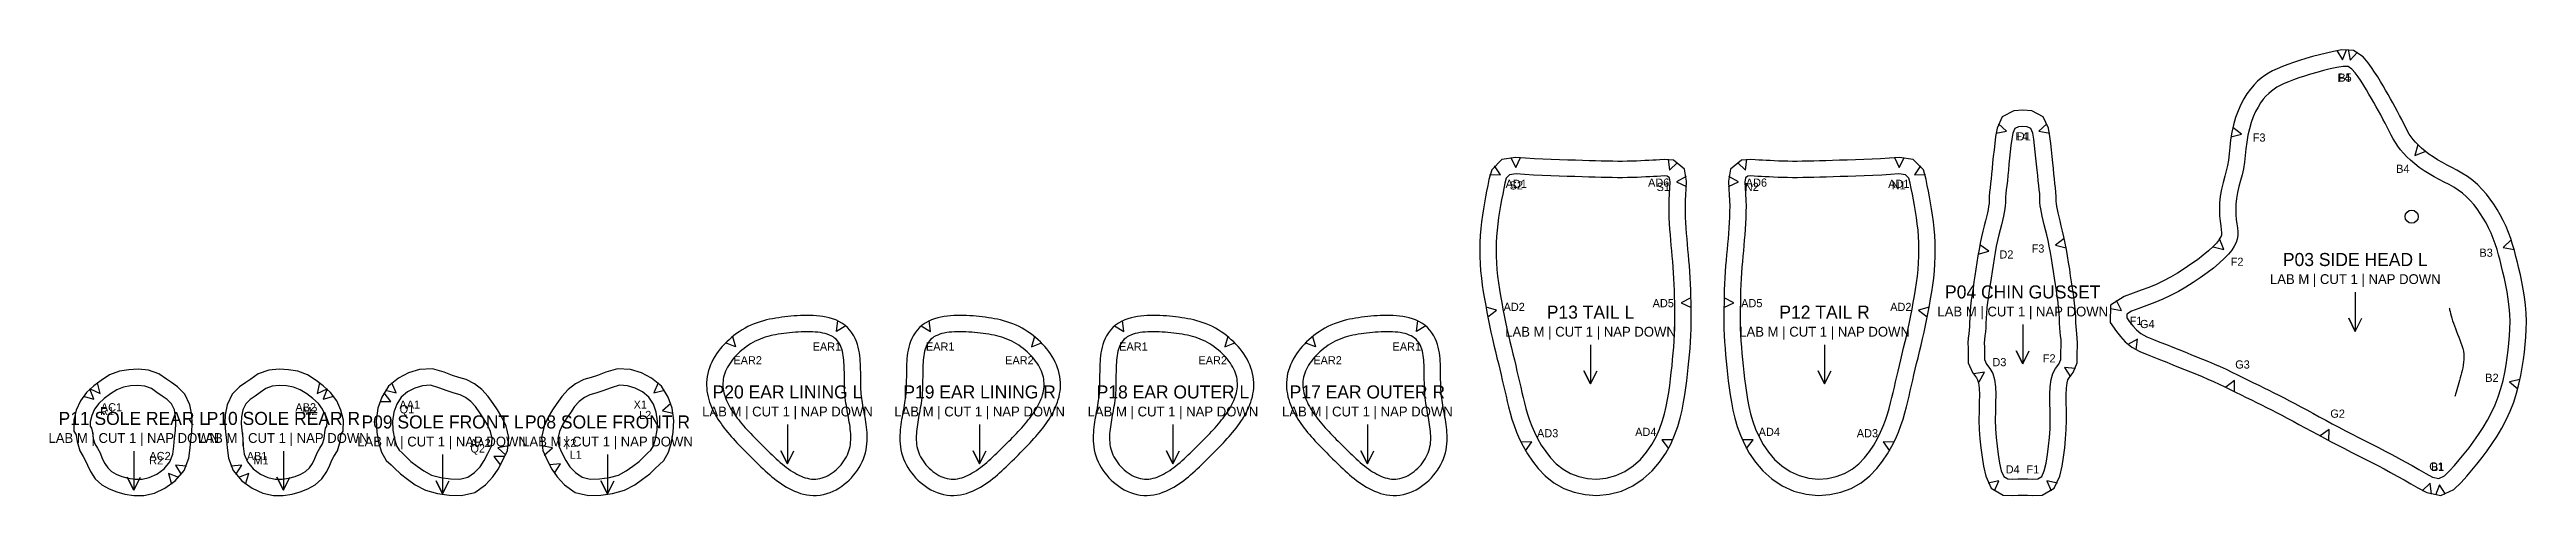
# Model space of a CAD drawing. Header units: millimetres. Extents: x 10 to 1500, y 0 to 660.
# Drawn here: x 742 to 1500, y 404 to 540 of the extents above; entities that cross this region are included whole.
import ezdxf
from ezdxf.enums import TextEntityAlignment as Align

# ---------------------------------------------------------------- set-up
doc = ezdxf.new("R2010")
doc.units = ezdxf.units.MM
for name, color, linetype in [('CUT', 1, 'Continuous'), ('LABEL', 7, 'Continuous'), ('MARK', 5, 'Continuous'), ('NOTCH', 3, 'Continuous'), ('STITCH_REF', 8, 'Continuous')]:
    doc.layers.add(name, color=color, linetype=linetype)

msp = doc.modelspace()

# ---------------------------------------------------------------- texts
at = {"layer": 'LABEL'}
for s, height, p in [('F4', 2.5, (1444.14, 531.35)), ('B5', 2.5, (1444.46, 531.42)), ('F4', 2.5, (1345.52, 513.43)), ('D1', 2.5, (1346.15, 513.43)), ('F3', 2.5, (1418.18, 513.06)), ('AD6', 2.5, (1234.4, 499.27)), ('AD6', 2.5, (1264.31, 499.27)), ('B4', 2.5, (1462.17, 503.5)), ('AD1', 2.5, (1190.8, 498.9)), ('S2', 2.5, (1190.83, 498.42)), ('S1', 2.5, (1235.82, 497.95)), ('N2', 2.5, (1262.88, 497.95)), ('AD1', 2.5, (1307.9, 498.9)), ('N1', 2.5, (1307.87, 498.42)), ('D2', 2.5, (1340.83, 477.29)), ('F3', 2.5, (1350.5, 479.09)), ('P03 SIDE HEAD L', 4, (1447.6, 475.73)), ('B3', 2.5, (1487.64, 477.82)), ('F2', 2.5, (1411.43, 475.05)), ('LAB M | CUT 1 | NAP DOWN', 3, (1447.6, 469.73)), ('AD2', 2.5, (1190.18, 461.23)), ('AD5', 2.5, (1235.8, 462.37)), ('AD5', 2.5, (1262.9, 462.37)), ('AD2', 2.5, (1308.52, 461.23)), ('P04 CHIN GUSSET', 4, (1345.83, 465.81)), ('LAB M | CUT 1 | NAP DOWN', 3, (1213.54, 453.63)), ('P13 TAIL L', 4, (1213.54, 459.63)), ('LAB M | CUT 1 | NAP DOWN', 3, (1285.17, 453.63)), ('P12 TAIL R', 4, (1285.17, 459.63)), ('LAB M | CUT 1 | NAP DOWN', 3, (1345.83, 459.81)), ('F1', 2.5, (1380.51, 456.96)), ('G4', 2.5, (1383.94, 455.99)), ('EAR1', 2.5, (979.81, 449.09)), ('EAR1', 2.5, (1014.49, 449.09)), ('EAR1', 2.5, (1073.65, 449.09)), ('EAR1', 2.5, (1157.31, 449.09)), ('EAR2', 2.5, (955.56, 444.89)), ('EAR2', 2.5, (1038.74, 444.89)), ('EAR2', 2.5, (1097.9, 444.89)), ('EAR2', 2.5, (1133.06, 444.89)), ('D3', 2.5, (1338.68, 444.32)), ('F2', 2.5, (1353.92, 445.48)), ('G3', 2.5, (1413.09, 443.6)), ('B2', 2.5, (1489.43, 439.53)), ('AA1', 2.5, (852.14, 431.32)), ('X1', 2.5, (922.7, 431.32)), ('P20 EAR LINING L', 4, (967.74, 435.2)), ('P19 EAR LINING R', 4, (1026.55, 435.2)), ('P18 EAR OUTER L', 4, (1085.72, 435.2)), ('P17 EAR OUTER R', 4, (1145.24, 435.2)), ('P11 SOLE REAR L', 4, (767.68, 427.1)), ('AC1', 2.5, (760.85, 430.5)), ('R1', 2.5, (759.54, 429.34)), ('P10 SOLE REAR R', 4, (813.46, 427.1)), ('AB2', 2.5, (820.29, 430.5)), ('M2', 2.5, (821.6, 429.34)), ('P09 SOLE FRONT L', 4, (862.18, 426.01)), ('Q1', 2.5, (851.28, 429.89)), ('P08 SOLE FRONT R', 4, (912.66, 426.01)), ('L2', 2.5, (924.2, 428.15)), ('LAB M | CUT 1 | NAP DOWN', 3, (967.74, 429.2)), ('LAB M | CUT 1 | NAP DOWN', 3, (1026.55, 429.2)), ('LAB M | CUT 1 | NAP DOWN', 3, (1085.72, 429.2)), ('LAB M | CUT 1 | NAP DOWN', 3, (1145.24, 429.2)), ('G2', 2.5, (1442.2, 428.55)), ('LAB M | CUT 1 | NAP DOWN', 3, (767.68, 421.1)), ('LAB M | CUT 1 | NAP DOWN', 3, (813.46, 421.1)), ('LAB M | CUT 1 | NAP DOWN', 3, (862.18, 420.01)), ('AA2', 2.5, (873.75, 419.56)), ('Q2', 2.5, (872.95, 417.89)), ('LAB M | CUT 1 | NAP DOWN', 3, (912.66, 420.01)), ('X2', 2.5, (901.09, 419.56)), ('L1', 2.5, (902.93, 416)), ('AD3', 2.5, (1200.42, 422.56)), ('AD4', 2.5, (1230.46, 422.97)), ('AD4', 2.5, (1268.25, 422.97)), ('AD3', 2.5, (1298.28, 422.56)), ('AC2', 2.5, (775.71, 415.59)), ('R2', 2.5, (774.54, 414.24)), ('AB1', 2.5, (805.43, 415.59)), ('M1', 2.5, (806.6, 414.24)), ('D4', 2.5, (1342.74, 411.5)), ('F1', 2.5, (1348.93, 411.5)), ('G1', 2.5, (1472.47, 412.41)), ('B1', 2.5, (1472.82, 412.22))]:
    msp.add_text(s, height=height, dxfattribs=at).set_placement(p, align=Align.MIDDLE_CENTER)

# ---------------------------------------------------------------- linework, layer by layer
at = {"layer": 'CUT'}
for points in [[(1449.98, 537.8), (1447.02, 539.72), (1443.5, 539.86), (1440.95, 539.4), (1438.79, 538.91), (1436.66, 538.39), (1434.55, 537.82), (1432.5, 537.23), (1430.55, 536.63), (1428.72, 536.03), (1426.99, 535.43), (1425.32, 534.8), (1423.74, 534.14), (1422.31, 533.45), (1421.05, 532.76), (1419.91, 532.02), (1418.81, 531.2), (1417.73, 530.27), (1416.62, 529.19), (1415.5, 527.9), (1414.46, 526.45), (1413.5, 524.89), (1412.59, 523.19), (1411.74, 521.28), (1410.98, 519.17), (1410.35, 516.97), (1409.84, 514.71), (1409.45, 512.41), (1409.18, 510.15), (1408.97, 508.04), (1408.77, 506.15), (1408.5, 504.46), (1408.14, 502.87), (1407.68, 501.2), (1407.16, 499.33), (1406.66, 497.27), (1406.29, 495.11), (1406.08, 492.99), (1406.02, 490.98), (1406.08, 489.1), (1406.23, 487.43), (1406.41, 485.99), (1406.57, 484.83), (1406.65, 483.98), (1406.65, 483.44), (1406.61, 483.17), (1406.51, 482.89), (1406.17, 482.24), (1405.72, 481.5), (1405.12, 480.75), (1404.07, 479.7), (1402.65, 478.39), (1401.06, 477.02), (1399.29, 475.67), (1397.31, 474.28), (1395.26, 472.87), (1393.19, 471.55), (1391.05, 470.32), (1388.87, 469.17), (1386.66, 468.13), (1384.41, 467.19), (1382.09, 466.31), (1379.66, 465.45), (1376.86, 464.42), (1372.72, 461.77), (1372.61, 456.41), (1374.48, 453.67), (1375.75, 452.14), (1377.2, 450.55), (1379.23, 448.89), (1381.65, 447.6), (1383.91, 446.64), (1385.98, 445.82), (1387.96, 445.03), (1389.89, 444.27), (1391.74, 443.53), (1393.55, 442.8), (1395.37, 442.06), (1397.19, 441.33), (1398.98, 440.61), (1400.75, 439.88), (1402.52, 439.13), (1404.26, 438.37), (1405.98, 437.59), (1407.66, 436.8), (1409.33, 435.98), (1410.99, 435.15), (1412.64, 434.33), (1414.25, 433.53), (1415.83, 432.75), (1417.38, 431.98), (1418.92, 431.23), (1420.45, 430.48), (1421.97, 429.72), (1423.52, 428.94), (1425.12, 428.1), (1426.79, 427.21), (1428.55, 426.27), (1430.37, 425.28), (1432.25, 424.26), (1434.19, 423.21), (1436.18, 422.13), (1438.2, 421.05), (1440.24, 419.97), (1442.27, 418.9), (1444.3, 417.84), (1446.36, 416.77), (1448.43, 415.73), (1450.46, 414.72), (1452.46, 413.71), (1454.46, 412.68), (1456.44, 411.64), (1458.43, 410.56), (1460.46, 409.42), (1462.53, 408.28), (1464.59, 407.11), (1466.75, 405.85), (1469.55, 404.38), (1473.77, 403.51), (1477.73, 405.31), (1480.03, 407.52), (1481.7, 409.39), (1483.28, 411.22), (1484.84, 413.11), (1486.4, 415.1), (1487.95, 417.18), (1489.49, 419.37), (1491, 421.69), (1492.43, 424.13), (1493.77, 426.67), (1495, 429.3), (1496.09, 432.04), (1496.99, 434.83), (1497.71, 437.57), (1498.27, 440.2), (1498.71, 442.71), (1499.07, 445.1), (1499.36, 447.42), (1499.59, 449.7), (1499.78, 451.96), (1499.93, 454.28), (1500, 456.74), (1499.92, 459.28), (1499.72, 461.8), (1499.4, 464.28), (1499.02, 466.66), (1498.59, 468.91), (1498.14, 471.03), (1497.67, 472.99), (1497.23, 474.84), (1496.77, 476.64), (1496.3, 478.45), (1495.77, 480.28), (1495.18, 482.13), (1494.51, 483.99), (1493.75, 485.83), (1492.91, 487.63), (1491.99, 489.37), (1491.02, 491.03), (1489.99, 492.63), (1488.9, 494.19), (1487.72, 495.72), (1486.44, 497.2), (1485.08, 498.58), (1483.59, 499.91), (1481.94, 501.13), (1480.26, 502.18), (1478.68, 503.05), (1477.17, 503.85), (1475.7, 504.62), (1474.26, 505.41), (1472.82, 506.25), (1471.4, 507.13), (1470.1, 508), (1468.95, 508.86), (1467.89, 509.79), (1466.91, 510.73), (1466.04, 511.63), (1465.31, 512.46), (1464.69, 513.28), (1464.12, 514.14), (1463.59, 515.06), (1463.05, 516.1), (1462.45, 517.29), (1461.81, 518.54), (1461.17, 519.78), (1460.51, 521.05), (1459.82, 522.34), (1459.12, 523.64), (1458.39, 524.94), (1457.64, 526.26), (1456.87, 527.57), (1456.1, 528.88), (1455.31, 530.21), (1454.47, 531.61), (1453.54, 533.05), (1452.56, 534.49), (1451.51, 535.93), (1449.98, 537.8)], [(1345.83, 521.48), (1343.05, 521.27), (1339.56, 519.39), (1337.99, 515.94), (1337.52, 513.36), (1337.26, 511.25), (1337.03, 509.26), (1336.81, 507.3), (1336.62, 505.37), (1336.45, 503.54), (1336.3, 501.88), (1336.14, 500.38), (1335.99, 499), (1335.82, 497.69), (1335.67, 496.36), (1335.59, 495.05), (1335.6, 494.11), (1335.58, 493.51), (1335.5, 492.83), (1335.38, 492), (1335.22, 491.06), (1335.01, 490.02), (1334.74, 488.84), (1334.43, 487.53), (1334.06, 486.08), (1333.65, 484.44), (1333.22, 482.64), (1332.83, 480.74), (1332.46, 478.79), (1332.12, 476.82), (1331.8, 474.81), (1331.48, 472.77), (1331.18, 470.77), (1330.89, 468.86), (1330.61, 467), (1330.34, 465.16), (1330.09, 463.31), (1329.87, 461.46), (1329.71, 459.61), (1329.62, 457.86), (1329.58, 456.37), (1329.54, 455.18), (1329.44, 454.12), (1329.29, 452.97), (1329.14, 451.64), (1329.05, 450.17), (1329.09, 448.72), (1329.17, 447.67), (1329.14, 446.56), (1329.15, 444.06), (1330.41, 441.1), (1331.65, 439.53), (1332.02, 438.9), (1332.25, 438.03), (1332.45, 436.38), (1332.56, 434.33), (1332.52, 432.02), (1332.44, 429.39), (1332.42, 426.57), (1332.51, 423.69), (1332.71, 420.83), (1333, 418.04), (1333.36, 415.28), (1333.81, 412.5), (1334.48, 409.43), (1336.18, 405.71), (1339.86, 403.63), (1342.73, 403.51), (1344.4, 403.57), (1345.83, 403.58), (1347.26, 403.57), (1348.94, 403.51), (1351.8, 403.63), (1355.49, 405.71), (1357.19, 409.43), (1357.86, 412.5), (1358.31, 415.28), (1358.67, 418.04), (1358.96, 420.83), (1359.16, 423.69), (1359.25, 426.57), (1359.23, 429.39), (1359.14, 432.02), (1359.11, 434.33), (1359.22, 436.38), (1359.42, 438.03), (1359.65, 438.9), (1360.02, 439.53), (1361.26, 441.1), (1362.52, 444.06), (1362.53, 446.56), (1362.5, 447.67), (1362.58, 448.72), (1362.61, 450.17), (1362.53, 451.64), (1362.38, 452.97), (1362.23, 454.12), (1362.13, 455.18), (1362.08, 456.37), (1362.05, 457.86), (1361.96, 459.61), (1361.8, 461.46), (1361.58, 463.31), (1361.32, 465.16), (1361.06, 467), (1360.77, 468.86), (1360.48, 470.77), (1360.19, 472.77), (1359.87, 474.81), (1359.55, 476.82), (1359.2, 478.79), (1358.84, 480.74), (1358.44, 482.64), (1358.02, 484.44), (1357.61, 486.08), (1357.24, 487.53), (1356.93, 488.84), (1356.66, 490.02), (1356.45, 491.06), (1356.28, 492), (1356.16, 492.83), (1356.09, 493.51), (1356.07, 494.11), (1356.08, 495.05), (1356, 496.36), (1355.84, 497.69), (1355.68, 499), (1355.52, 500.38), (1355.37, 501.88), (1355.22, 503.54), (1355.05, 505.37), (1354.85, 507.3), (1354.64, 509.26), (1354.41, 511.25), (1354.15, 513.36), (1353.68, 515.94), (1352.11, 519.39), (1348.62, 521.27), (1345.83, 521.48)], [(1230.2, 505.99), (1228.93, 505.93), (1227.6, 505.87), (1226.22, 505.83), (1224.79, 505.8), (1223.33, 505.78), (1221.88, 505.78), (1220.35, 505.82), (1218.63, 505.88), (1216.83, 505.88), (1215.04, 505.89), (1213.16, 505.94), (1211.11, 506), (1208.91, 506.09), (1206.57, 506.17), (1204.09, 506.26), (1201.54, 506.33), (1198.96, 506.42), (1196.36, 506.56), (1193.68, 506.75), (1190.59, 506.94), (1186.4, 506.39), (1183.29, 503.21), (1182.45, 500.27), (1182.08, 498.4), (1181.74, 496.7), (1181.41, 494.93), (1181.07, 493.12), (1180.75, 491.24), (1180.45, 489.3), (1180.18, 487.29), (1179.96, 485.22), (1179.79, 483.11), (1179.69, 480.98), (1179.65, 478.83), (1179.67, 476.65), (1179.76, 474.45), (1179.91, 472.26), (1180.13, 470.07), (1180.41, 467.92), (1180.73, 465.8), (1181.08, 463.71), (1181.45, 461.66), (1181.83, 459.63), (1182.23, 457.6), (1182.64, 455.56), (1183.07, 453.52), (1183.53, 451.49), (1183.99, 449.5), (1184.46, 447.56), (1184.91, 445.68), (1185.35, 443.87), (1185.77, 442.12), (1186.16, 440.42), (1186.54, 438.76), (1186.92, 437.13), (1187.3, 435.52), (1187.68, 433.91), (1188.06, 432.29), (1188.48, 430.6), (1188.94, 428.8), (1189.5, 426.89), (1190.16, 424.92), (1190.93, 422.89), (1191.83, 420.77), (1192.92, 418.55), (1194.24, 416.27), (1195.76, 414.01), (1197.53, 411.76), (1199.68, 409.51), (1202.32, 407.4), (1205.35, 405.69), (1208.56, 404.5), (1211.9, 403.76), (1215.47, 403.51), (1219.21, 403.86), (1222.97, 404.87), (1226.51, 406.49), (1229.68, 408.6), (1232.41, 411.05), (1234.69, 413.7), (1236.57, 416.44), (1238.08, 419.21), (1239.29, 421.94), (1240.24, 424.62), (1240.99, 427.2), (1241.57, 429.67), (1242.03, 432.04), (1242.41, 434.3), (1242.73, 436.47), (1243, 438.58), (1243.24, 440.64), (1243.45, 442.65), (1243.65, 444.63), (1243.83, 446.59), (1243.99, 448.54), (1244.13, 450.51), (1244.24, 452.52), (1244.32, 454.54), (1244.35, 456.58), (1244.35, 458.59), (1244.33, 460.57), (1244.3, 462.53), (1244.26, 464.46), (1244.22, 466.37), (1244.16, 468.28), (1244.08, 470.17), (1243.96, 472.03), (1243.82, 473.83), (1243.67, 475.54), (1243.51, 477.2), (1243.36, 478.83), (1243.22, 480.44), (1243.08, 482.06), (1242.95, 483.68), (1242.84, 485.34), (1242.73, 487.02), (1242.64, 488.7), (1242.59, 490.39), (1242.57, 492.07), (1242.61, 493.76), (1242.69, 495.51), (1242.81, 497.38), (1242.91, 499.68), (1242.34, 503.4), (1238.92, 506.13), (1236.09, 506.31), (1234.74, 506.24), (1233.66, 506.17), (1232.57, 506.11), (1231.42, 506.05), (1230.2, 505.99)], [(1269.78, 505.93), (1268.5, 505.99), (1267.28, 506.05), (1266.13, 506.11), (1265.04, 506.17), (1263.96, 506.24), (1262.61, 506.31), (1259.79, 506.13), (1256.36, 503.4), (1255.79, 499.68), (1255.89, 497.38), (1256.01, 495.51), (1256.09, 493.76), (1256.13, 492.07), (1256.12, 490.39), (1256.06, 488.7), (1255.97, 487.02), (1255.87, 485.34), (1255.75, 483.68), (1255.62, 482.06), (1255.49, 480.44), (1255.34, 478.83), (1255.19, 477.2), (1255.04, 475.54), (1254.88, 473.83), (1254.74, 472.03), (1254.63, 470.17), (1254.54, 468.28), (1254.49, 466.37), (1254.44, 464.46), (1254.4, 462.53), (1254.37, 460.57), (1254.35, 458.59), (1254.35, 456.58), (1254.38, 454.54), (1254.46, 452.52), (1254.57, 450.51), (1254.71, 448.54), (1254.88, 446.59), (1255.05, 444.63), (1255.25, 442.65), (1255.46, 440.64), (1255.7, 438.58), (1255.98, 436.47), (1256.29, 434.3), (1256.67, 432.04), (1257.13, 429.67), (1257.71, 427.2), (1258.46, 424.62), (1259.41, 421.94), (1260.62, 419.21), (1262.14, 416.44), (1264.01, 413.7), (1266.29, 411.05), (1269.02, 408.6), (1272.2, 406.49), (1275.73, 404.87), (1279.49, 403.86), (1283.24, 403.51), (1286.8, 403.76), (1290.15, 404.5), (1293.35, 405.69), (1296.38, 407.4), (1299.03, 409.51), (1301.17, 411.76), (1302.94, 414.01), (1304.47, 416.27), (1305.78, 418.55), (1306.87, 420.77), (1307.78, 422.89), (1308.54, 424.92), (1309.2, 426.89), (1309.76, 428.8), (1310.22, 430.6), (1310.64, 432.29), (1311.02, 433.91), (1311.4, 435.52), (1311.78, 437.13), (1312.16, 438.76), (1312.54, 440.42), (1312.94, 442.12), (1313.35, 443.87), (1313.79, 445.68), (1314.24, 447.56), (1314.71, 449.5), (1315.17, 451.49), (1315.63, 453.52), (1316.06, 455.56), (1316.48, 457.6), (1316.87, 459.63), (1317.26, 461.66), (1317.62, 463.71), (1317.97, 465.8), (1318.29, 467.92), (1318.57, 470.07), (1318.79, 472.26), (1318.94, 474.45), (1319.03, 476.65), (1319.05, 478.83), (1319.01, 480.98), (1318.91, 483.11), (1318.75, 485.22), (1318.52, 487.29), (1318.25, 489.3), (1317.95, 491.24), (1317.63, 493.12), (1317.3, 494.93), (1316.96, 496.7), (1316.62, 498.4), (1316.25, 500.27), (1315.41, 503.21), (1312.3, 506.39), (1308.11, 506.94), (1305.02, 506.75), (1302.34, 506.56), (1299.74, 506.42), (1297.16, 506.33), (1294.61, 506.26), (1292.13, 506.17), (1289.79, 506.09), (1287.59, 506), (1285.54, 505.94), (1283.66, 505.89), (1281.88, 505.88), (1280.08, 505.88), (1278.36, 505.82), (1276.83, 505.78), (1275.37, 505.78), (1273.91, 505.8), (1272.48, 505.83), (1271.1, 505.87), (1269.78, 505.93)], [(984.41, 456.25), (983.46, 456.79), (982.5, 457.24), (981.52, 457.6), (980.55, 457.89), (979.57, 458.12), (978.6, 458.3), (977.61, 458.43), (976.63, 458.53), (975.65, 458.59), (974.66, 458.62), (973.67, 458.63), (972.69, 458.61), (971.7, 458.58), (970.73, 458.52), (969.76, 458.45), (968.79, 458.36), (967.85, 458.27), (966.91, 458.16), (965.99, 458.04), (965.07, 457.92), (964.14, 457.77), (963.2, 457.61), (962.27, 457.43), (961.33, 457.22), (960.38, 456.97), (959.43, 456.7), (958.48, 456.38), (957.53, 456.02), (956.58, 455.62), (955.65, 455.18), (954.75, 454.7), (953.87, 454.19), (953.01, 453.64), (952.18, 453.07), (951.38, 452.47), (950.61, 451.84), (949.86, 451.19), (949.14, 450.52), (948.45, 449.82), (947.79, 449.1), (947.17, 448.36), (946.57, 447.6), (946.02, 446.82), (945.5, 446.02), (945.02, 445.2), (944.58, 444.35), (944.19, 443.49), (943.86, 442.61), (943.57, 441.71), (943.34, 440.82), (943.17, 439.91), (943.05, 439.01), (942.99, 438.11), (942.98, 437.21), (943.02, 436.33), (943.11, 435.46), (943.25, 434.6), (943.43, 433.75), (943.65, 432.92), (943.9, 432.11), (944.19, 431.32), (944.51, 430.54), (944.85, 429.78), (945.23, 429.03), (945.62, 428.3), (946.04, 427.58), (946.48, 426.87), (946.94, 426.18), (947.41, 425.49), (947.9, 424.81), (948.41, 424.14), (948.93, 423.48), (949.46, 422.83), (950.01, 422.18), (950.56, 421.54), (951.13, 420.9), (951.7, 420.27), (952.28, 419.64), (952.87, 419.02), (953.47, 418.4), (954.07, 417.78), (954.67, 417.16), (955.28, 416.55), (955.89, 415.94), (956.5, 415.33), (957.11, 414.73), (957.73, 414.12), (958.35, 413.5), (958.99, 412.89), (959.63, 412.27), (960.29, 411.66), (960.95, 411.05), (961.62, 410.44), (962.31, 409.85), (963, 409.26), (963.71, 408.69), (964.43, 408.13), (965.16, 407.59), (965.91, 407.06), (966.67, 406.56), (967.46, 406.08), (968.26, 405.63), (969.09, 405.2), (969.95, 404.82), (970.83, 404.47), (971.73, 404.16), (972.67, 403.91), (973.64, 403.71), (974.63, 403.57), (975.64, 403.51), (976.67, 403.53), (977.72, 403.63), (978.76, 403.81), (979.79, 404.08), (980.77, 404.42), (981.72, 404.82), (982.63, 405.28), (983.5, 405.79), (984.34, 406.34), (985.14, 406.94), (985.9, 407.57), (986.63, 408.24), (987.32, 408.95), (987.98, 409.69), (988.6, 410.46), (989.18, 411.26), (989.71, 412.09), (990.2, 412.96), (990.64, 413.85), (991.03, 414.76), (991.35, 415.68), (991.61, 416.6), (991.81, 417.52), (991.96, 418.43), (992.07, 419.32), (992.13, 420.21), (992.15, 421.08), (992.14, 421.93), (992.1, 422.77), (992.03, 423.59), (991.95, 424.4), (991.85, 425.2), (991.73, 425.98), (991.61, 426.75), (991.48, 427.51), (991.34, 428.26), (991.21, 428.99), (991.08, 429.72), (990.94, 430.44), (990.82, 431.15), (990.7, 431.86), (990.59, 432.55), (990.5, 433.23), (990.41, 433.91), (990.34, 434.58), (990.29, 435.26), (990.25, 435.96), (990.22, 436.67), (990.2, 437.41), (990.18, 438.16), (990.17, 438.92), (990.17, 439.7), (990.16, 440.49), (990.16, 441.29), (990.14, 442.1), (990.12, 442.92), (990.09, 443.75), (990.04, 444.58), (989.98, 445.42), (989.88, 446.27), (989.77, 447.12), (989.61, 447.98), (989.41, 448.86), (989.17, 449.74), (988.86, 450.62), (988.49, 451.51), (988.04, 452.39), (987.49, 453.25), (986.86, 454.09), (986.13, 454.88), (985.31, 455.6), (984.41, 456.25)], [(1009.88, 456.25), (1008.98, 455.6), (1008.16, 454.88), (1007.43, 454.09), (1006.8, 453.25), (1006.26, 452.39), (1005.81, 451.51), (1005.43, 450.62), (1005.13, 449.74), (1004.88, 448.86), (1004.68, 447.98), (1004.53, 447.12), (1004.41, 446.27), (1004.32, 445.42), (1004.25, 444.58), (1004.2, 443.75), (1004.17, 442.92), (1004.15, 442.1), (1004.14, 441.29), (1004.13, 440.49), (1004.13, 439.7), (1004.12, 438.92), (1004.11, 438.16), (1004.1, 437.41), (1004.08, 436.67), (1004.05, 435.96), (1004, 435.26), (1003.95, 434.58), (1003.88, 433.91), (1003.8, 433.23), (1003.7, 432.55), (1003.59, 431.86), (1003.47, 431.15), (1003.35, 430.44), (1003.22, 429.72), (1003.09, 429), (1002.95, 428.26), (1002.82, 427.51), (1002.69, 426.75), (1002.56, 425.98), (1002.45, 425.2), (1002.35, 424.4), (1002.26, 423.59), (1002.2, 422.77), (1002.16, 421.93), (1002.15, 421.08), (1002.17, 420.21), (1002.23, 419.32), (1002.33, 418.43), (1002.48, 417.52), (1002.69, 416.6), (1002.95, 415.68), (1003.27, 414.76), (1003.65, 413.85), (1004.09, 412.96), (1004.58, 412.09), (1005.12, 411.26), (1005.69, 410.46), (1006.31, 409.69), (1006.97, 408.95), (1007.66, 408.24), (1008.39, 407.57), (1009.16, 406.94), (1009.96, 406.34), (1010.79, 405.79), (1011.67, 405.28), (1012.57, 404.82), (1013.52, 404.42), (1014.51, 404.08), (1015.53, 403.81), (1016.58, 403.63), (1017.62, 403.53), (1018.65, 403.51), (1019.67, 403.57), (1020.66, 403.71), (1021.62, 403.91), (1022.56, 404.16), (1023.47, 404.47), (1024.35, 404.82), (1025.2, 405.2), (1026.03, 405.63), (1026.84, 406.08), (1027.62, 406.56), (1028.39, 407.06), (1029.14, 407.59), (1029.87, 408.13), (1030.59, 408.69), (1031.29, 409.26), (1031.99, 409.85), (1032.67, 410.44), (1033.34, 411.05), (1034.01, 411.66), (1034.66, 412.27), (1035.3, 412.89), (1035.94, 413.5), (1036.57, 414.12), (1037.19, 414.73), (1037.8, 415.33), (1038.41, 415.94), (1039.02, 416.55), (1039.62, 417.16), (1040.23, 417.78), (1040.83, 418.4), (1041.42, 419.02), (1042.01, 419.64), (1042.59, 420.27), (1043.17, 420.9), (1043.73, 421.54), (1044.29, 422.18), (1044.83, 422.83), (1045.36, 423.48), (1045.88, 424.14), (1046.39, 424.81), (1046.88, 425.49), (1047.36, 426.18), (1047.81, 426.87), (1048.25, 427.58), (1048.67, 428.3), (1049.07, 429.03), (1049.44, 429.78), (1049.79, 430.54), (1050.1, 431.32), (1050.39, 432.11), (1050.65, 432.92), (1050.87, 433.75), (1051.04, 434.6), (1051.18, 435.46), (1051.27, 436.33), (1051.31, 437.21), (1051.3, 438.11), (1051.24, 439.01), (1051.13, 439.91), (1050.95, 440.82), (1050.72, 441.71), (1050.44, 442.61), (1050.1, 443.49), (1049.71, 444.35), (1049.27, 445.2), (1048.79, 446.02), (1048.28, 446.82), (1047.72, 447.6), (1047.13, 448.36), (1046.5, 449.1), (1045.85, 449.82), (1045.16, 450.52), (1044.44, 451.19), (1043.69, 451.84), (1042.91, 452.47), (1042.11, 453.07), (1041.28, 453.64), (1040.42, 454.19), (1039.54, 454.7), (1038.64, 455.18), (1037.71, 455.62), (1036.77, 456.02), (1035.82, 456.38), (1034.86, 456.7), (1033.91, 456.97), (1032.97, 457.22), (1032.03, 457.43), (1031.09, 457.61), (1030.16, 457.77), (1029.23, 457.92), (1028.3, 458.04), (1027.38, 458.16), (1026.45, 458.27), (1025.5, 458.36), (1024.54, 458.45), (1023.57, 458.52), (1022.59, 458.58), (1021.61, 458.61), (1020.62, 458.63), (1019.63, 458.62), (1018.65, 458.59), (1017.66, 458.53), (1016.68, 458.43), (1015.7, 458.3), (1014.72, 458.12), (1013.74, 457.89), (1012.77, 457.6), (1011.8, 457.24), (1010.83, 456.79), (1009.88, 456.25)], [(1069.05, 456.25), (1068.15, 455.6), (1067.33, 454.88), (1066.6, 454.09), (1065.97, 453.25), (1065.43, 452.39), (1064.97, 451.51), (1064.6, 450.62), (1064.29, 449.74), (1064.05, 448.86), (1063.85, 447.98), (1063.7, 447.12), (1063.58, 446.27), (1063.49, 445.42), (1063.42, 444.58), (1063.37, 443.75), (1063.34, 442.92), (1063.32, 442.1), (1063.31, 441.29), (1063.3, 440.49), (1063.29, 439.7), (1063.29, 438.92), (1063.28, 438.16), (1063.26, 437.41), (1063.24, 436.67), (1063.21, 435.96), (1063.17, 435.26), (1063.12, 434.58), (1063.05, 433.91), (1062.96, 433.23), (1062.87, 432.55), (1062.76, 431.86), (1062.64, 431.15), (1062.52, 430.44), (1062.39, 429.72), (1062.25, 429), (1062.12, 428.26), (1061.98, 427.51), (1061.85, 426.75), (1061.73, 425.98), (1061.62, 425.2), (1061.51, 424.4), (1061.43, 423.59), (1061.37, 422.77), (1061.33, 421.93), (1061.31, 421.08), (1061.34, 420.21), (1061.4, 419.32), (1061.5, 418.43), (1061.65, 417.52), (1061.85, 416.6), (1062.11, 415.68), (1062.43, 414.76), (1062.82, 413.85), (1063.26, 412.96), (1063.75, 412.09), (1064.28, 411.26), (1064.86, 410.46), (1065.48, 409.69), (1066.14, 408.95), (1066.83, 408.24), (1067.56, 407.57), (1068.33, 406.94), (1069.13, 406.34), (1069.96, 405.79), (1070.83, 405.28), (1071.74, 404.82), (1072.69, 404.42), (1073.68, 404.08), (1074.7, 403.81), (1075.74, 403.63), (1076.79, 403.53), (1077.82, 403.51), (1078.83, 403.57), (1079.83, 403.71), (1080.79, 403.91), (1081.73, 404.16), (1082.64, 404.47), (1083.51, 404.82), (1084.37, 405.2), (1085.2, 405.63), (1086, 406.08), (1086.79, 406.56), (1087.55, 407.06), (1088.3, 407.59), (1089.04, 408.13), (1089.75, 408.69), (1090.46, 409.26), (1091.15, 409.85), (1091.84, 410.44), (1092.51, 411.05), (1093.17, 411.66), (1093.83, 412.27), (1094.47, 412.89), (1095.11, 413.5), (1095.73, 414.12), (1096.35, 414.73), (1096.96, 415.33), (1097.58, 415.94), (1098.18, 416.55), (1098.79, 417.16), (1099.4, 417.78), (1099.99, 418.4), (1100.59, 419.02), (1101.18, 419.64), (1101.76, 420.27), (1102.33, 420.9), (1102.9, 421.54), (1103.45, 422.18), (1104, 422.83), (1104.53, 423.48), (1105.05, 424.14), (1105.56, 424.81), (1106.05, 425.49), (1106.52, 426.18), (1106.98, 426.87), (1107.42, 427.58), (1107.84, 428.3), (1108.23, 429.03), (1108.61, 429.78), (1108.95, 430.54), (1109.27, 431.32), (1109.56, 432.11), (1109.81, 432.92), (1110.03, 433.75), (1110.21, 434.6), (1110.35, 435.46), (1110.44, 436.33), (1110.48, 437.21), (1110.47, 438.11), (1110.41, 439.01), (1110.29, 439.91), (1110.12, 440.82), (1109.89, 441.71), (1109.61, 442.61), (1109.27, 443.49), (1108.88, 444.35), (1108.44, 445.2), (1107.96, 446.02), (1107.44, 446.82), (1106.89, 447.6), (1106.29, 448.36), (1105.67, 449.1), (1105.01, 449.82), (1104.32, 450.52), (1103.6, 451.19), (1102.86, 451.84), (1102.08, 452.47), (1101.28, 453.07), (1100.45, 453.64), (1099.59, 454.19), (1098.71, 454.7), (1097.81, 455.18), (1096.88, 455.62), (1095.93, 456.02), (1094.98, 456.38), (1094.03, 456.7), (1093.08, 456.97), (1092.14, 457.22), (1091.19, 457.43), (1090.26, 457.61), (1089.32, 457.77), (1088.4, 457.92), (1087.47, 458.04), (1086.55, 458.16), (1085.61, 458.27), (1084.67, 458.36), (1083.71, 458.45), (1082.74, 458.52), (1081.76, 458.58), (1080.77, 458.61), (1079.79, 458.63), (1078.8, 458.62), (1077.81, 458.59), (1076.83, 458.53), (1075.85, 458.43), (1074.87, 458.3), (1073.89, 458.12), (1072.91, 457.89), (1071.94, 457.6), (1070.96, 457.24), (1070, 456.79), (1069.05, 456.25)], [(1161.91, 456.25), (1160.96, 456.79), (1160, 457.24), (1159.02, 457.6), (1158.05, 457.89), (1157.07, 458.12), (1156.1, 458.3), (1155.11, 458.43), (1154.13, 458.53), (1153.15, 458.59), (1152.16, 458.62), (1151.17, 458.63), (1150.19, 458.61), (1149.2, 458.58), (1148.23, 458.52), (1147.26, 458.45), (1146.29, 458.36), (1145.35, 458.27), (1144.41, 458.16), (1143.49, 458.04), (1142.57, 457.92), (1141.64, 457.77), (1140.7, 457.61), (1139.77, 457.43), (1138.83, 457.22), (1137.88, 456.97), (1136.93, 456.7), (1135.98, 456.38), (1135.03, 456.02), (1134.08, 455.62), (1133.15, 455.18), (1132.25, 454.7), (1131.37, 454.19), (1130.51, 453.64), (1129.68, 453.07), (1128.88, 452.47), (1128.11, 451.84), (1127.36, 451.19), (1126.64, 450.52), (1125.95, 449.82), (1125.29, 449.1), (1124.67, 448.36), (1124.07, 447.6), (1123.52, 446.82), (1123, 446.02), (1122.52, 445.2), (1122.08, 444.35), (1121.69, 443.49), (1121.36, 442.61), (1121.07, 441.71), (1120.84, 440.82), (1120.67, 439.91), (1120.55, 439.01), (1120.49, 438.11), (1120.48, 437.21), (1120.52, 436.33), (1120.61, 435.46), (1120.75, 434.6), (1120.93, 433.75), (1121.15, 432.92), (1121.4, 432.11), (1121.69, 431.32), (1122.01, 430.54), (1122.35, 429.78), (1122.73, 429.03), (1123.12, 428.3), (1123.54, 427.58), (1123.98, 426.87), (1124.44, 426.18), (1124.91, 425.49), (1125.4, 424.81), (1125.91, 424.14), (1126.43, 423.48), (1126.96, 422.83), (1127.51, 422.18), (1128.06, 421.54), (1128.63, 420.9), (1129.2, 420.27), (1129.78, 419.64), (1130.37, 419.02), (1130.97, 418.4), (1131.57, 417.78), (1132.17, 417.16), (1132.78, 416.55), (1133.39, 415.94), (1134, 415.33), (1134.61, 414.73), (1135.23, 414.12), (1135.85, 413.5), (1136.49, 412.89), (1137.13, 412.27), (1137.79, 411.66), (1138.45, 411.05), (1139.12, 410.44), (1139.81, 409.85), (1140.5, 409.26), (1141.21, 408.69), (1141.93, 408.13), (1142.66, 407.59), (1143.41, 407.06), (1144.17, 406.56), (1144.96, 406.08), (1145.76, 405.63), (1146.59, 405.2), (1147.45, 404.82), (1148.33, 404.47), (1149.23, 404.16), (1150.17, 403.91), (1151.14, 403.71), (1152.13, 403.57), (1153.14, 403.51), (1154.17, 403.53), (1155.22, 403.63), (1156.26, 403.81), (1157.29, 404.08), (1158.27, 404.42), (1159.22, 404.82), (1160.13, 405.28), (1161, 405.79), (1161.84, 406.34), (1162.64, 406.94), (1163.4, 407.57), (1164.13, 408.24), (1164.82, 408.95), (1165.48, 409.69), (1166.1, 410.46), (1166.68, 411.26), (1167.21, 412.09), (1167.7, 412.96), (1168.14, 413.85), (1168.53, 414.76), (1168.85, 415.68), (1169.11, 416.6), (1169.31, 417.52), (1169.46, 418.43), (1169.57, 419.32), (1169.63, 420.21), (1169.65, 421.08), (1169.64, 421.93), (1169.6, 422.77), (1169.53, 423.59), (1169.45, 424.4), (1169.35, 425.2), (1169.23, 425.98), (1169.11, 426.75), (1168.98, 427.51), (1168.84, 428.26), (1168.71, 428.99), (1168.58, 429.72), (1168.44, 430.44), (1168.32, 431.15), (1168.2, 431.86), (1168.09, 432.55), (1168, 433.23), (1167.91, 433.91), (1167.84, 434.58), (1167.79, 435.26), (1167.75, 435.96), (1167.72, 436.67), (1167.7, 437.41), (1167.68, 438.16), (1167.67, 438.92), (1167.67, 439.7), (1167.66, 440.49), (1167.66, 441.29), (1167.64, 442.1), (1167.62, 442.92), (1167.59, 443.75), (1167.54, 444.58), (1167.48, 445.42), (1167.38, 446.27), (1167.27, 447.12), (1167.11, 447.98), (1166.92, 448.86), (1166.67, 449.74), (1166.36, 450.62), (1165.99, 451.51), (1165.54, 452.39), (1164.99, 453.25), (1164.36, 454.09), (1163.63, 454.88), (1162.81, 455.6), (1161.91, 456.25)], [(780.36, 408), (783.07, 411.19), (784.51, 414.92), (784.92, 418.11), (785.11, 420.53), (785.4, 422.9), (785.57, 425.49), (785.46, 428.18), (784.88, 431.26), (783.32, 434.48), (781.07, 436.79), (779.19, 438.06), (777.64, 439.15), (775.39, 440.73), (772.18, 441.9), (768.99, 442.17), (766.15, 442), (763.26, 441.52), (760.26, 440.39), (757.68, 438.74), (755.45, 437.07), (753.21, 435.05), (751.33, 432.46), (750.05, 429.63), (749.28, 426.6), (749.36, 423.23), (750.07, 422.12), (750.09, 422.01), (750.31, 419.98), (751.12, 417.21), (752.22, 415.45), (752.83, 414.34), (753.48, 412.82), (754.42, 410.81), (755.89, 408.62), (757.92, 406.79), (760.16, 405.51), (762.49, 404.59), (764.97, 403.92), (767.7, 403.51), (770.75, 403.53), (773.98, 404.23), (777.22, 405.7), (780.36, 408)], [(831.07, 422.12), (831.78, 423.23), (831.86, 426.6), (831.09, 429.63), (829.81, 432.46), (827.93, 435.05), (825.69, 437.07), (823.46, 438.74), (820.88, 440.39), (817.88, 441.52), (814.99, 442), (812.15, 442.17), (808.96, 441.9), (805.75, 440.73), (803.51, 439.15), (801.96, 438.06), (800.07, 436.79), (797.82, 434.48), (796.26, 431.26), (795.68, 428.18), (795.57, 425.49), (795.74, 422.9), (796.03, 420.53), (796.22, 418.11), (796.63, 414.92), (798.07, 411.19), (800.78, 408), (803.92, 405.7), (807.16, 404.23), (810.39, 403.53), (813.44, 403.51), (816.17, 403.92), (818.65, 404.59), (820.98, 405.51), (823.22, 406.79), (825.25, 408.62), (826.72, 410.81), (827.66, 412.82), (828.31, 414.34), (828.92, 415.45), (830.02, 417.21), (830.83, 419.98), (831.05, 422.01), (831.07, 422.12)], [(867.97, 403.51), (872.04, 404.44), (875.3, 406.75), (877.6, 409.21), (879.18, 411.6), (880.56, 414.08), (882.01, 417.3), (882.42, 421.23), (881.6, 424.71), (880.36, 427.49), (878.99, 429.69), (877.69, 431.65), (876.18, 433.84), (874.21, 435.98), (871.93, 437.73), (869.41, 439.01), (867.17, 439.66), (865.22, 440.23), (862.67, 441.23), (859.07, 442.26), (855.13, 442.06), (851.8, 441), (848.67, 439.45), (845.66, 436.92), (843.62, 433.62), (842.35, 430.19), (841.86, 426.49), (842.02, 422.92), (842.58, 419.73), (843.47, 416.75), (844.96, 414.18), (846.41, 412.91), (847.5, 411.84), (849.26, 410.15), (851.47, 408.46), (853.84, 406.76), (856.94, 405.09), (860.65, 404.11), (864.24, 403.65), (867.97, 403.51)], [(902.8, 404.44), (906.87, 403.51), (910.6, 403.65), (914.19, 404.11), (917.9, 405.09), (921, 406.76), (923.37, 408.46), (925.58, 410.15), (927.34, 411.84), (928.43, 412.91), (929.88, 414.18), (931.36, 416.75), (932.26, 419.73), (932.81, 422.92), (932.98, 426.49), (932.48, 430.19), (931.22, 433.62), (929.18, 436.92), (926.17, 439.45), (923.04, 441), (919.71, 442.06), (915.77, 442.26), (912.17, 441.23), (909.61, 440.23), (907.67, 439.66), (905.43, 439.01), (902.91, 437.73), (900.63, 435.98), (898.66, 433.84), (897.15, 431.65), (895.85, 429.69), (894.47, 427.49), (893.23, 424.71), (892.42, 421.23), (892.83, 417.3), (894.28, 414.08), (895.66, 411.6), (897.24, 409.21), (899.54, 406.75), (902.8, 404.44)]]:
    msp.add_lwpolyline(points, close=True, dxfattribs=at)
at = {"layer": 'LABEL'}
for points in [[(1447.6, 465.73), (1447.6, 453.73), (1445.6, 457.73), (1447.6, 453.73), (1449.6, 457.73)], [(1345.83, 455.81), (1345.83, 443.81), (1343.83, 447.81), (1345.83, 443.81), (1347.83, 447.81)], [(1213.54, 449.63), (1213.54, 437.63), (1211.54, 441.63), (1213.54, 437.63), (1215.54, 441.63)], [(1285.17, 449.63), (1285.17, 437.63), (1283.17, 441.63), (1285.17, 437.63), (1287.17, 441.63)], [(967.74, 425.2), (967.74, 413.2), (965.74, 417.2), (967.74, 413.2), (969.74, 417.2)], [(1026.55, 425.2), (1026.55, 413.2), (1024.55, 417.2), (1026.55, 413.2), (1028.55, 417.2)], [(1085.72, 425.2), (1085.72, 413.2), (1083.72, 417.2), (1085.72, 413.2), (1087.72, 417.2)], [(1145.24, 425.2), (1145.24, 413.2), (1143.24, 417.2), (1145.24, 413.2), (1147.24, 417.2)], [(767.68, 417.1), (767.68, 405.1), (765.68, 409.1), (767.68, 405.1), (769.68, 409.1)], [(813.46, 417.1), (813.46, 405.1), (811.46, 409.1), (813.46, 405.1), (815.46, 409.1)], [(862.18, 416.01), (862.18, 404.01), (860.18, 408.01), (862.18, 404.01), (864.18, 408.01)], [(912.66, 416.01), (912.66, 404.01), (910.66, 408.01), (912.66, 404.01), (914.66, 408.01)]]:
    msp.add_lwpolyline(points, dxfattribs=at)
at = {"layer": 'MARK'}
msp.add_lwpolyline([(1476.35, 460.99), (1476.4, 460.76), (1476.49, 460.35), (1476.62, 459.8), (1476.78, 459.17), (1476.96, 458.49), (1477.17, 457.76), (1477.4, 457), (1477.66, 456.21), (1477.94, 455.4), (1478.24, 454.58), (1478.57, 453.74), (1478.91, 452.88), (1479.26, 452.01), (1479.62, 451.13), (1479.96, 450.25), (1480.26, 449.37), (1480.51, 448.5), (1480.71, 447.65), (1480.83, 446.81), (1480.88, 445.97), (1480.87, 445.13), (1480.78, 444.28), (1480.66, 443.44), (1480.5, 442.61), (1480.32, 441.8), (1480.12, 441), (1479.92, 440.23), (1479.7, 439.47), (1479.49, 438.72), (1479.27, 437.98), (1479.07, 437.24), (1478.87, 436.51), (1478.68, 435.8), (1478.49, 435.13), (1478.31, 434.53), (1478.16, 434.06), (1478.08, 433.81)], dxfattribs=at)
msp.add_circle((1464.86, 488.85), 2, dxfattribs=at)
at = {"layer": 'NOTCH'}
for points in [[(1441.95, 539.7), (1443.69, 536.83), (1444.95, 539.95)], [(1445.42, 540), (1446.02, 536.7), (1448.3, 539.15)], [(1337.58, 514.42), (1340.88, 515.01), (1338.44, 517.3)], [(1353.23, 517.3), (1350.79, 515.01), (1354.09, 514.42)], [(1409.55, 513.24), (1412.79, 514.13), (1410.13, 516.18)], [(1466.78, 510.8), (1465.87, 507.57), (1469, 508.78)], [(1182.66, 501.78), (1186.01, 501.61), (1184.14, 504.39)], [(1189.15, 506.89), (1190.72, 503.92), (1192.15, 506.95)], [(1237.33, 506.45), (1237.71, 503.12), (1240.15, 505.42)], [(1242.83, 501.11), (1239.89, 499.49), (1242.95, 498.11)], [(1255.75, 498.11), (1258.81, 499.49), (1255.87, 501.11)], [(1258.55, 505.42), (1260.99, 503.12), (1261.37, 506.45)], [(1306.55, 506.95), (1307.99, 503.92), (1309.55, 506.89)], [(1314.56, 504.39), (1312.69, 501.61), (1316.04, 501.78)], [(1332.2, 477.32), (1335.42, 478.26), (1332.73, 480.27)], [(1358.55, 482.21), (1355.9, 480.16), (1359.13, 479.27)], [(1404.13, 479.65), (1407.36, 478.75), (1406.15, 481.88)], [(1495.34, 481.72), (1492.9, 479.41), (1496.21, 478.84)], [(1244.27, 464.02), (1241.3, 462.47), (1244.32, 461.03)], [(1254.38, 461.03), (1257.4, 462.47), (1254.43, 464.02)], [(1372.73, 460.7), (1376.04, 460.17), (1374.48, 463.14)], [(985.66, 455.43), (982.78, 453.72), (983.14, 457.05)], [(1008.63, 455.43), (1011.51, 453.72), (1011.15, 457.05)], [(1067.8, 455.43), (1070.68, 453.72), (1070.32, 457.05)], [(1163.16, 455.43), (1160.28, 453.72), (1160.64, 457.05)], [(1182.11, 458.16), (1184.78, 460.19), (1181.55, 461.1)], [(1317.16, 461.1), (1313.93, 460.19), (1316.59, 458.16)], [(950.97, 452.2), (951.87, 448.97), (948.75, 450.18)], [(1043.32, 452.2), (1042.42, 448.97), (1045.55, 450.18)], [(1102.49, 452.2), (1101.59, 448.97), (1104.72, 450.18)], [(1128.47, 452.2), (1129.37, 448.97), (1126.25, 450.18)], [(1380.52, 448.07), (1380.92, 451.4), (1378.02, 449.71)], [(1332.5, 438.3), (1334.13, 441.23), (1330.81, 440.78)], [(1361.98, 442.38), (1358.64, 442.64), (1360.43, 439.81)], [(752.23, 433.93), (755.46, 433.03), (754.24, 436.16)], [(754.29, 436.12), (757.36, 434.75), (756.61, 438.02)], [(824.53, 438.02), (823.78, 434.75), (826.85, 436.12)], [(826.9, 436.16), (825.68, 433.03), (828.91, 433.93)], [(842.98, 432.26), (846.34, 432.3), (844.29, 434.96)], [(844.72, 435.74), (847.97, 434.92), (846.68, 438.01)], [(928.16, 438.01), (926.87, 434.92), (930.12, 435.74)], [(1410.68, 435.32), (1410.66, 438.67), (1407.99, 436.64)], [(1498.05, 439.03), (1494.78, 438.26), (1497.36, 436.11)], [(932.1, 431.63), (929.54, 429.46), (932.81, 428.72)], [(882.34, 418.73), (879.05, 418.09), (881.53, 415.84)], [(893.3, 415.84), (895.79, 418.09), (892.5, 418.73)], [(1193.64, 417.22), (1195.57, 419.96), (1192.22, 419.87)], [(1238.74, 420.55), (1235.39, 420.53), (1237.41, 417.86)], [(1261.29, 417.86), (1263.32, 420.53), (1259.96, 420.55)], [(1306.48, 419.87), (1303.13, 419.96), (1305.07, 417.22)], [(1439.53, 420.34), (1439.61, 423.69), (1436.88, 421.75)], [(781.43, 409.04), (778.29, 410.22), (779.24, 407)], [(783.77, 412.48), (780.42, 412.75), (782.21, 409.91)], [(798.93, 409.91), (800.72, 412.75), (797.37, 412.48)], [(801.9, 407), (802.85, 410.22), (799.71, 409.04)], [(881.22, 415.42), (877.87, 415.42), (879.88, 412.74)], [(896.43, 410.32), (898.23, 413.15), (894.88, 412.89)], [(1337.16, 404.92), (1338.51, 407.99), (1335.24, 407.23)], [(1356.43, 407.23), (1353.16, 407.99), (1354.51, 404.92)], [(1470.92, 403.92), (1470.55, 407.26), (1468.1, 404.97)], [(1475.18, 403.92), (1473.38, 406.75), (1472.2, 403.61)]]:
    msp.add_lwpolyline(points, dxfattribs=at)
at = {"layer": 'STITCH_REF'}
for points in [[(1446.6, 534.03), (1445.45, 534.78), (1443.85, 534.84), (1441.94, 534.49), (1439.93, 534.05), (1437.91, 533.55), (1435.89, 533.01), (1433.93, 532.44), (1432.06, 531.86), (1430.31, 531.29), (1428.69, 530.73), (1427.18, 530.16), (1425.8, 529.58), (1424.6, 529), (1423.62, 528.46), (1422.76, 527.91), (1421.93, 527.29), (1421.1, 526.58), (1420.26, 525.76), (1419.43, 524.8), (1418.62, 523.68), (1417.84, 522.4), (1417.09, 520.99), (1416.38, 519.4), (1415.74, 517.64), (1415.2, 515.73), (1414.75, 513.74), (1414.4, 511.69), (1414.15, 509.61), (1413.95, 507.53), (1413.72, 505.48), (1413.41, 503.52), (1412.99, 501.66), (1412.5, 499.87), (1412, 498.07), (1411.56, 496.25), (1411.25, 494.43), (1411.07, 492.66), (1411.02, 490.98), (1411.07, 489.41), (1411.2, 487.97), (1411.37, 486.63), (1411.54, 485.39), (1411.65, 484.22), (1411.65, 483.1), (1411.5, 481.98), (1411.11, 480.89), (1410.53, 479.78), (1409.82, 478.61), (1408.84, 477.4), (1407.54, 476.1), (1405.98, 474.65), (1404.2, 473.13), (1402.25, 471.64), (1400.17, 470.17), (1398.01, 468.7), (1395.78, 467.27), (1393.46, 465.94), (1391.1, 464.7), (1388.69, 463.56), (1386.26, 462.54), (1383.8, 461.61), (1381.36, 460.75), (1379.09, 459.91), (1377.67, 459), (1377.64, 457.9), (1378.48, 456.67), (1379.52, 455.42), (1380.64, 454.19), (1382.02, 453.07), (1383.8, 452.11), (1385.81, 451.27), (1387.83, 450.46), (1389.81, 449.68), (1391.73, 448.91), (1393.6, 448.17), (1395.43, 447.43), (1397.24, 446.7), (1399.05, 445.97), (1400.86, 445.24), (1402.68, 444.49), (1404.49, 443.72), (1406.29, 442.94), (1408.07, 442.13), (1409.83, 441.3), (1411.54, 440.47), (1413.22, 439.63), (1414.87, 438.81), (1416.47, 438.01), (1418.05, 437.23), (1419.59, 436.47), (1421.12, 435.72), (1422.66, 434.96), (1424.21, 434.19), (1425.81, 433.38), (1427.45, 432.52), (1429.15, 431.62), (1430.92, 430.67), (1432.75, 429.68), (1434.64, 428.65), (1436.58, 427.6), (1438.55, 426.53), (1440.55, 425.46), (1442.57, 424.39), (1444.59, 423.33), (1446.61, 422.27), (1448.63, 421.23), (1450.66, 420.21), (1452.7, 419.19), (1454.73, 418.16), (1456.77, 417.12), (1458.8, 416.05), (1460.84, 414.94), (1462.89, 413.79), (1464.98, 412.64), (1467.08, 411.44), (1469.18, 410.22), (1471.25, 409.13), (1473.18, 408.74), (1474.88, 409.51), (1476.43, 411), (1477.95, 412.69), (1479.45, 414.44), (1480.94, 416.25), (1482.43, 418.14), (1483.9, 420.11), (1485.34, 422.17), (1486.74, 424.32), (1488.07, 426.57), (1489.29, 428.9), (1490.41, 431.28), (1491.39, 433.73), (1492.19, 436.23), (1492.84, 438.72), (1493.36, 441.16), (1493.78, 443.51), (1494.11, 445.78), (1494.39, 447.99), (1494.61, 450.16), (1494.79, 452.33), (1494.93, 454.51), (1495, 456.73), (1494.93, 458.99), (1494.74, 461.28), (1494.45, 463.56), (1494.09, 465.79), (1493.69, 467.92), (1493.26, 469.93), (1492.81, 471.83), (1492.37, 473.64), (1491.93, 475.4), (1491.47, 477.13), (1490.99, 478.83), (1490.45, 480.52), (1489.85, 482.18), (1489.17, 483.81), (1488.43, 485.4), (1487.62, 486.94), (1486.75, 488.42), (1485.84, 489.85), (1484.87, 491.23), (1483.85, 492.56), (1482.77, 493.8), (1481.63, 494.96), (1480.43, 496.03), (1479.12, 497), (1477.74, 497.86), (1476.3, 498.65), (1474.83, 499.43), (1473.33, 500.22), (1471.8, 501.06), (1470.25, 501.97), (1468.7, 502.92), (1467.2, 503.92), (1465.79, 504.98), (1464.52, 506.09), (1463.38, 507.18), (1462.35, 508.25), (1461.43, 509.31), (1460.61, 510.39), (1459.87, 511.5), (1459.21, 512.65), (1458.59, 513.83), (1457.99, 515.04), (1457.37, 516.25), (1456.73, 517.48), (1456.09, 518.72), (1455.42, 519.97), (1454.74, 521.22), (1454.04, 522.48), (1453.31, 523.76), (1452.56, 525.04), (1451.79, 526.33), (1451.02, 527.64), (1450.22, 528.97), (1449.37, 530.29), (1448.47, 531.6), (1447.55, 532.87), (1446.6, 534.03)], [(1345.83, 516.47), (1344.48, 516.36), (1343.41, 515.79), (1342.8, 514.43), (1342.46, 512.61), (1342.22, 510.66), (1342, 508.7), (1341.79, 506.77), (1341.59, 504.88), (1341.43, 503.08), (1341.27, 501.4), (1341.12, 499.84), (1340.95, 498.41), (1340.79, 497.08), (1340.65, 495.91), (1340.59, 494.94), (1340.6, 494.05), (1340.57, 493.15), (1340.47, 492.2), (1340.32, 491.2), (1340.13, 490.13), (1339.9, 488.97), (1339.61, 487.71), (1339.28, 486.33), (1338.91, 484.85), (1338.5, 483.26), (1338.11, 481.56), (1337.73, 479.77), (1337.38, 477.91), (1337.05, 475.99), (1336.73, 474.03), (1336.43, 472.02), (1336.13, 470.03), (1335.84, 468.12), (1335.56, 466.27), (1335.3, 464.46), (1335.05, 462.68), (1334.84, 460.94), (1334.69, 459.26), (1334.62, 457.68), (1334.58, 456.21), (1334.53, 454.84), (1334.41, 453.57), (1334.25, 452.37), (1334.12, 451.22), (1334.06, 450.09), (1334.09, 448.96), (1334.17, 447.8), (1334.14, 446.51), (1334.14, 445.08), (1334.75, 443.67), (1335.79, 442.35), (1336.67, 440.85), (1337.17, 438.98), (1337.44, 436.81), (1337.56, 434.42), (1337.52, 431.9), (1337.44, 429.29), (1337.42, 426.63), (1337.5, 423.94), (1337.69, 421.26), (1337.96, 418.62), (1338.31, 416.01), (1338.72, 413.43), (1339.25, 411.02), (1340.05, 409.27), (1341.27, 408.58), (1342.75, 408.52), (1344.29, 408.56), (1345.83, 408.59), (1347.38, 408.56), (1348.92, 408.52), (1350.4, 408.58), (1351.62, 409.27), (1352.42, 411.02), (1352.95, 413.43), (1353.36, 416.01), (1353.7, 418.62), (1353.98, 421.26), (1354.17, 423.94), (1354.25, 426.63), (1354.23, 429.29), (1354.14, 431.9), (1354.11, 434.42), (1354.23, 436.81), (1354.5, 438.98), (1355, 440.85), (1355.88, 442.35), (1356.92, 443.67), (1357.52, 445.08), (1357.53, 446.51), (1357.5, 447.8), (1357.58, 448.96), (1357.61, 450.09), (1357.55, 451.22), (1357.42, 452.37), (1357.26, 453.57), (1357.14, 454.84), (1357.09, 456.21), (1357.05, 457.68), (1356.97, 459.26), (1356.82, 460.94), (1356.62, 462.68), (1356.37, 464.46), (1356.11, 466.27), (1355.83, 468.12), (1355.54, 470.03), (1355.24, 472.02), (1354.93, 474.03), (1354.62, 475.99), (1354.28, 477.91), (1353.93, 479.77), (1353.56, 481.56), (1353.16, 483.26), (1352.76, 484.85), (1352.39, 486.33), (1352.06, 487.71), (1351.77, 488.97), (1351.54, 490.13), (1351.35, 491.2), (1351.2, 492.2), (1351.1, 493.15), (1351.07, 494.05), (1351.08, 494.94), (1351.02, 495.91), (1350.88, 497.08), (1350.72, 498.41), (1350.55, 499.84), (1350.4, 501.4), (1350.24, 503.08), (1350.07, 504.88), (1349.88, 506.77), (1349.67, 508.7), (1349.45, 510.66), (1349.2, 512.61), (1348.87, 514.43), (1348.26, 515.79), (1347.18, 516.36), (1345.83, 516.47)], [(1230.44, 500.99), (1229.14, 500.93), (1227.78, 500.88), (1226.35, 500.83), (1224.88, 500.8), (1223.36, 500.78), (1221.8, 500.78), (1220.2, 500.83), (1218.54, 500.88), (1216.81, 500.88), (1214.97, 500.89), (1213.02, 500.94), (1210.94, 501.01), (1208.73, 501.09), (1206.39, 501.18), (1203.94, 501.26), (1201.38, 501.33), (1198.74, 501.42), (1196.05, 501.57), (1193.35, 501.76), (1190.76, 501.92), (1188.77, 501.66), (1187.75, 500.62), (1187.31, 499.09), (1186.98, 497.44), (1186.65, 495.74), (1186.32, 494.01), (1186, 492.25), (1185.69, 490.44), (1185.4, 488.59), (1185.14, 486.69), (1184.93, 484.76), (1184.78, 482.8), (1184.69, 480.81), (1184.65, 478.8), (1184.67, 476.77), (1184.75, 474.73), (1184.9, 472.68), (1185.1, 470.64), (1185.36, 468.6), (1185.67, 466.58), (1186, 464.57), (1186.36, 462.57), (1186.74, 460.57), (1187.13, 458.57), (1187.53, 456.58), (1187.96, 454.59), (1188.4, 452.61), (1188.86, 450.65), (1189.32, 448.73), (1189.77, 446.85), (1190.22, 445.03), (1190.63, 443.26), (1191.03, 441.55), (1191.41, 439.89), (1191.79, 438.26), (1192.17, 436.66), (1192.54, 435.07), (1192.93, 433.46), (1193.33, 431.82), (1193.77, 430.13), (1194.27, 428.38), (1194.87, 426.59), (1195.57, 424.76), (1196.38, 422.86), (1197.34, 420.9), (1198.48, 418.92), (1199.81, 416.95), (1201.31, 415.03), (1203.06, 413.21), (1205.12, 411.56), (1207.46, 410.24), (1209.97, 409.31), (1212.62, 408.73), (1215.41, 408.53), (1218.32, 408.8), (1221.26, 409.59), (1224.07, 410.88), (1226.61, 412.57), (1228.83, 414.56), (1230.72, 416.75), (1232.3, 419.06), (1233.59, 421.42), (1234.64, 423.8), (1235.48, 426.15), (1236.15, 428.47), (1236.68, 430.73), (1237.11, 432.93), (1237.47, 435.07), (1237.77, 437.15), (1238.04, 439.19), (1238.27, 441.19), (1238.48, 443.16), (1238.67, 445.1), (1238.85, 447.02), (1239, 448.92), (1239.14, 450.83), (1239.25, 452.75), (1239.32, 454.68), (1239.35, 456.62), (1239.35, 458.56), (1239.33, 460.5), (1239.3, 462.44), (1239.26, 464.35), (1239.22, 466.24), (1239.16, 468.09), (1239.08, 469.91), (1238.97, 471.68), (1238.84, 473.41), (1238.69, 475.09), (1238.53, 476.74), (1238.38, 478.38), (1238.23, 480.01), (1238.1, 481.65), (1237.97, 483.31), (1237.85, 485), (1237.74, 486.73), (1237.65, 488.49), (1237.59, 490.28), (1237.57, 492.1), (1237.61, 493.94), (1237.7, 495.79), (1237.82, 497.64), (1237.89, 499.41), (1237.69, 500.71), (1237.03, 501.24), (1236.07, 501.3), (1235.03, 501.25), (1233.96, 501.18), (1232.85, 501.11), (1231.68, 501.05), (1230.44, 500.99)], [(1269.56, 500.93), (1268.26, 500.99), (1267.02, 501.05), (1265.85, 501.11), (1264.74, 501.18), (1263.67, 501.25), (1262.63, 501.3), (1261.68, 501.24), (1261.01, 500.71), (1260.81, 499.41), (1260.88, 497.64), (1261, 495.79), (1261.09, 493.94), (1261.13, 492.1), (1261.12, 490.28), (1261.06, 488.49), (1260.97, 486.73), (1260.85, 485), (1260.73, 483.31), (1260.61, 481.65), (1260.47, 480.01), (1260.32, 478.38), (1260.17, 476.74), (1260.02, 475.09), (1259.86, 473.41), (1259.73, 471.68), (1259.62, 469.91), (1259.54, 468.09), (1259.48, 466.24), (1259.44, 464.35), (1259.4, 462.44), (1259.37, 460.5), (1259.35, 458.56), (1259.35, 456.62), (1259.38, 454.68), (1259.45, 452.75), (1259.56, 450.83), (1259.7, 448.92), (1259.86, 447.02), (1260.03, 445.1), (1260.22, 443.16), (1260.43, 441.19), (1260.67, 439.19), (1260.93, 437.15), (1261.23, 435.07), (1261.59, 432.93), (1262.02, 430.73), (1262.55, 428.47), (1263.22, 426.15), (1264.06, 423.8), (1265.11, 421.42), (1266.4, 419.06), (1267.98, 416.75), (1269.87, 414.56), (1272.09, 412.57), (1274.63, 410.88), (1277.44, 409.59), (1280.38, 408.8), (1283.29, 408.53), (1286.08, 408.73), (1288.73, 409.31), (1291.24, 410.24), (1293.58, 411.56), (1295.64, 413.21), (1297.39, 415.03), (1298.9, 416.95), (1300.22, 418.92), (1301.36, 420.9), (1302.33, 422.86), (1303.14, 424.76), (1303.83, 426.59), (1304.43, 428.38), (1304.94, 430.13), (1305.38, 431.82), (1305.78, 433.46), (1306.16, 435.07), (1306.54, 436.66), (1306.91, 438.26), (1307.29, 439.89), (1307.67, 441.55), (1308.07, 443.26), (1308.49, 445.03), (1308.93, 446.85), (1309.38, 448.73), (1309.84, 450.65), (1310.3, 452.61), (1310.74, 454.59), (1311.17, 456.58), (1311.57, 458.57), (1311.96, 460.57), (1312.34, 462.57), (1312.7, 464.57), (1313.04, 466.58), (1313.34, 468.6), (1313.6, 470.64), (1313.81, 472.68), (1313.95, 474.73), (1314.03, 476.77), (1314.05, 478.8), (1314.01, 480.81), (1313.92, 482.8), (1313.77, 484.76), (1313.56, 486.69), (1313.3, 488.59), (1313.01, 490.44), (1312.7, 492.25), (1312.38, 494.01), (1312.05, 495.74), (1311.72, 497.44), (1311.39, 499.09), (1310.95, 500.62), (1309.94, 501.66), (1307.94, 501.92), (1305.36, 501.76), (1302.65, 501.57), (1299.96, 501.42), (1297.32, 501.33), (1294.77, 501.26), (1292.31, 501.18), (1289.98, 501.09), (1287.76, 501.01), (1285.69, 500.94), (1283.73, 500.89), (1281.9, 500.88), (1280.16, 500.88), (1278.5, 500.83), (1276.9, 500.78), (1275.34, 500.78), (1273.82, 500.8), (1272.35, 500.83), (1270.93, 500.88), (1269.56, 500.93)], [(981.7, 452.04), (981.16, 452.35), (980.57, 452.62), (979.94, 452.86), (979.26, 453.06), (978.55, 453.22), (977.81, 453.36), (977.03, 453.47), (976.23, 453.54), (975.41, 453.6), (974.56, 453.62), (973.7, 453.63), (972.82, 453.61), (971.94, 453.58), (971.05, 453.53), (970.16, 453.46), (969.27, 453.39), (968.38, 453.3), (967.51, 453.2), (966.64, 453.09), (965.79, 452.97), (964.94, 452.84), (964.12, 452.7), (963.3, 452.54), (962.49, 452.35), (961.7, 452.15), (960.92, 451.92), (960.15, 451.67), (959.39, 451.38), (958.64, 451.06), (957.9, 450.71), (957.18, 450.33), (956.47, 449.91), (955.78, 449.47), (955.1, 449.01), (954.45, 448.52), (953.82, 448.01), (953.21, 447.48), (952.63, 446.93), (952.07, 446.37), (951.55, 445.8), (951.05, 445.21), (950.59, 444.61), (950.16, 444.01), (949.76, 443.4), (949.4, 442.79), (949.09, 442.17), (948.81, 441.56), (948.57, 440.95), (948.38, 440.34), (948.22, 439.73), (948.11, 439.12), (948.03, 438.51), (947.99, 437.91), (947.98, 437.31), (948.01, 436.71), (948.07, 436.11), (948.17, 435.51), (948.29, 434.91), (948.45, 434.31), (948.64, 433.72), (948.85, 433.12), (949.1, 432.53), (949.37, 431.93), (949.66, 431.34), (949.98, 430.75), (950.33, 430.16), (950.7, 429.56), (951.08, 428.97), (951.49, 428.38), (951.92, 427.79), (952.37, 427.2), (952.83, 426.61), (953.32, 426.02), (953.81, 425.42), (954.32, 424.83), (954.85, 424.24), (955.39, 423.65), (955.94, 423.06), (956.5, 422.46), (957.06, 421.87), (957.64, 421.27), (958.23, 420.68), (958.82, 420.08), (959.42, 419.48), (960.02, 418.88), (960.62, 418.28), (961.23, 417.68), (961.84, 417.08), (962.46, 416.49), (963.07, 415.9), (963.69, 415.32), (964.31, 414.75), (964.94, 414.19), (965.56, 413.64), (966.19, 413.11), (966.82, 412.6), (967.45, 412.11), (968.08, 411.64), (968.72, 411.2), (969.35, 410.78), (969.99, 410.39), (970.63, 410.03), (971.26, 409.71), (971.9, 409.42), (972.55, 409.16), (973.19, 408.95), (973.83, 408.77), (974.47, 408.64), (975.12, 408.55), (975.76, 408.51), (976.4, 408.52), (977.05, 408.58), (977.69, 408.7), (978.34, 408.87), (978.98, 409.09), (979.61, 409.36), (980.24, 409.67), (980.86, 410.03), (981.46, 410.43), (982.04, 410.87), (982.61, 411.34), (983.15, 411.84), (983.67, 412.37), (984.16, 412.92), (984.62, 413.49), (985.05, 414.08), (985.43, 414.68), (985.78, 415.3), (986.09, 415.92), (986.36, 416.55), (986.58, 417.19), (986.76, 417.83), (986.9, 418.47), (987.01, 419.12), (987.08, 419.78), (987.13, 420.44), (987.15, 421.11), (987.14, 421.78), (987.1, 422.46), (987.05, 423.14), (986.98, 423.83), (986.89, 424.52), (986.79, 425.23), (986.68, 425.93), (986.55, 426.65), (986.42, 427.37), (986.29, 428.09), (986.16, 428.82), (986.02, 429.56), (985.89, 430.31), (985.77, 431.06), (985.65, 431.81), (985.54, 432.58), (985.44, 433.35), (985.36, 434.13), (985.3, 434.91), (985.25, 435.7), (985.22, 436.49), (985.2, 437.29), (985.18, 438.08), (985.17, 438.88), (985.17, 439.67), (985.16, 440.45), (985.16, 441.23), (985.14, 442), (985.12, 442.76), (985.09, 443.51), (985.05, 444.24), (985, 444.96), (984.92, 445.66), (984.83, 446.34), (984.71, 447), (984.57, 447.63), (984.39, 448.24), (984.19, 448.83), (983.96, 449.39), (983.69, 449.91), (983.38, 450.41), (983.02, 450.87), (982.63, 451.3), (982.19, 451.69), (981.7, 452.04)], [(1012.59, 452.04), (1012.1, 451.69), (1011.66, 451.3), (1011.27, 450.87), (1010.92, 450.41), (1010.61, 449.91), (1010.34, 449.39), (1010.1, 448.83), (1009.9, 448.24), (1009.73, 447.63), (1009.59, 447), (1009.47, 446.34), (1009.37, 445.66), (1009.3, 444.96), (1009.24, 444.24), (1009.2, 443.51), (1009.17, 442.76), (1009.15, 442), (1009.14, 441.23), (1009.13, 440.45), (1009.13, 439.67), (1009.12, 438.88), (1009.11, 438.08), (1009.1, 437.29), (1009.07, 436.49), (1009.04, 435.7), (1008.99, 434.91), (1008.93, 434.13), (1008.85, 433.35), (1008.75, 432.58), (1008.65, 431.81), (1008.53, 431.06), (1008.4, 430.31), (1008.27, 429.56), (1008.14, 428.82), (1008, 428.09), (1007.87, 427.37), (1007.74, 426.65), (1007.62, 425.93), (1007.51, 425.23), (1007.4, 424.52), (1007.31, 423.83), (1007.24, 423.14), (1007.19, 422.46), (1007.16, 421.78), (1007.15, 421.11), (1007.16, 420.44), (1007.21, 419.78), (1007.28, 419.12), (1007.39, 418.47), (1007.54, 417.83), (1007.72, 417.19), (1007.94, 416.55), (1008.2, 415.92), (1008.51, 415.3), (1008.86, 414.68), (1009.25, 414.08), (1009.67, 413.49), (1010.13, 412.92), (1010.62, 412.37), (1011.14, 411.84), (1011.69, 411.34), (1012.25, 410.87), (1012.84, 410.43), (1013.44, 410.03), (1014.05, 409.67), (1014.68, 409.36), (1015.32, 409.09), (1015.96, 408.87), (1016.6, 408.7), (1017.25, 408.58), (1017.89, 408.52), (1018.53, 408.51), (1019.18, 408.55), (1019.82, 408.64), (1020.46, 408.77), (1021.11, 408.95), (1021.75, 409.16), (1022.39, 409.42), (1023.03, 409.71), (1023.67, 410.03), (1024.31, 410.39), (1024.94, 410.78), (1025.58, 411.2), (1026.21, 411.64), (1026.85, 412.11), (1027.48, 412.6), (1028.11, 413.11), (1028.73, 413.64), (1029.36, 414.19), (1029.98, 414.75), (1030.6, 415.32), (1031.22, 415.9), (1031.84, 416.49), (1032.45, 417.08), (1033.06, 417.68), (1033.67, 418.28), (1034.27, 418.88), (1034.88, 419.48), (1035.47, 420.08), (1036.07, 420.68), (1036.65, 421.27), (1037.23, 421.87), (1037.8, 422.46), (1038.36, 423.06), (1038.91, 423.65), (1039.45, 424.24), (1039.97, 424.83), (1040.48, 425.42), (1040.98, 426.02), (1041.46, 426.61), (1041.93, 427.2), (1042.37, 427.79), (1042.8, 428.38), (1043.21, 428.97), (1043.6, 429.56), (1043.97, 430.16), (1044.31, 430.75), (1044.63, 431.34), (1044.93, 431.93), (1045.2, 432.53), (1045.44, 433.12), (1045.66, 433.72), (1045.84, 434.31), (1046, 434.91), (1046.13, 435.51), (1046.22, 436.11), (1046.28, 436.71), (1046.31, 437.31), (1046.31, 437.91), (1046.26, 438.51), (1046.19, 439.12), (1046.07, 439.73), (1045.91, 440.34), (1045.72, 440.95), (1045.48, 441.56), (1045.21, 442.17), (1044.89, 442.79), (1044.53, 443.4), (1044.14, 444.01), (1043.71, 444.61), (1043.24, 445.21), (1042.75, 445.8), (1042.22, 446.37), (1041.67, 446.93), (1041.08, 447.48), (1040.48, 448.01), (1039.84, 448.52), (1039.19, 449.01), (1038.52, 449.47), (1037.82, 449.91), (1037.12, 450.33), (1036.39, 450.71), (1035.66, 451.06), (1034.91, 451.38), (1034.15, 451.67), (1033.38, 451.92), (1032.59, 452.15), (1031.8, 452.35), (1030.99, 452.54), (1030.18, 452.7), (1029.35, 452.84), (1028.51, 452.97), (1027.65, 453.09), (1026.79, 453.2), (1025.91, 453.3), (1025.03, 453.39), (1024.13, 453.46), (1023.24, 453.53), (1022.35, 453.58), (1021.47, 453.61), (1020.6, 453.63), (1019.73, 453.62), (1018.89, 453.6), (1018.06, 453.54), (1017.26, 453.47), (1016.49, 453.36), (1015.74, 453.22), (1015.03, 453.06), (1014.36, 452.86), (1013.72, 452.62), (1013.13, 452.35), (1012.59, 452.04)], [(1071.76, 452.04), (1071.27, 451.69), (1070.83, 451.3), (1070.44, 450.87), (1070.09, 450.41), (1069.78, 449.91), (1069.5, 449.39), (1069.27, 448.83), (1069.07, 448.24), (1068.9, 447.63), (1068.75, 447), (1068.63, 446.34), (1068.54, 445.66), (1068.46, 444.96), (1068.41, 444.24), (1068.37, 443.51), (1068.34, 442.76), (1068.32, 442), (1068.31, 441.23), (1068.3, 440.45), (1068.29, 439.67), (1068.29, 438.88), (1068.28, 438.08), (1068.26, 437.29), (1068.24, 436.49), (1068.21, 435.7), (1068.16, 434.91), (1068.1, 434.13), (1068.02, 433.35), (1067.92, 432.58), (1067.81, 431.81), (1067.7, 431.06), (1067.57, 430.31), (1067.44, 429.56), (1067.3, 428.82), (1067.17, 428.09), (1067.04, 427.37), (1066.91, 426.65), (1066.79, 425.93), (1066.67, 425.23), (1066.57, 424.52), (1066.48, 423.83), (1066.41, 423.14), (1066.36, 422.46), (1066.32, 421.78), (1066.31, 421.11), (1066.33, 420.44), (1066.38, 419.78), (1066.45, 419.12), (1066.56, 418.47), (1066.7, 417.83), (1066.88, 417.19), (1067.1, 416.55), (1067.37, 415.92), (1067.68, 415.3), (1068.03, 414.68), (1068.42, 414.08), (1068.84, 413.49), (1069.3, 412.92), (1069.79, 412.37), (1070.31, 411.84), (1070.85, 411.34), (1071.42, 410.87), (1072, 410.43), (1072.6, 410.03), (1073.22, 409.67), (1073.85, 409.36), (1074.48, 409.09), (1075.12, 408.87), (1075.77, 408.7), (1076.41, 408.58), (1077.06, 408.52), (1077.7, 408.51), (1078.34, 408.55), (1078.99, 408.64), (1079.63, 408.77), (1080.27, 408.95), (1080.92, 409.16), (1081.56, 409.42), (1082.2, 409.71), (1082.84, 410.03), (1083.47, 410.39), (1084.11, 410.78), (1084.75, 411.2), (1085.38, 411.64), (1086.01, 412.11), (1086.64, 412.6), (1087.27, 413.11), (1087.9, 413.64), (1088.52, 414.19), (1089.15, 414.75), (1089.77, 415.32), (1090.39, 415.9), (1091, 416.49), (1091.62, 417.08), (1092.23, 417.68), (1092.84, 418.28), (1093.44, 418.88), (1094.04, 419.48), (1094.64, 420.08), (1095.23, 420.68), (1095.82, 421.27), (1096.4, 421.87), (1096.97, 422.46), (1097.53, 423.06), (1098.07, 423.65), (1098.61, 424.24), (1099.14, 424.83), (1099.65, 425.42), (1100.15, 426.02), (1100.63, 426.61), (1101.09, 427.2), (1101.54, 427.79), (1101.97, 428.38), (1102.38, 428.97), (1102.77, 429.56), (1103.13, 430.16), (1103.48, 430.75), (1103.8, 431.34), (1104.09, 431.93), (1104.36, 432.53), (1104.61, 433.12), (1104.82, 433.72), (1105.01, 434.31), (1105.17, 434.91), (1105.29, 435.51), (1105.39, 436.11), (1105.45, 436.71), (1105.48, 437.31), (1105.47, 437.91), (1105.43, 438.51), (1105.35, 439.12), (1105.24, 439.73), (1105.08, 440.34), (1104.89, 440.95), (1104.65, 441.56), (1104.37, 442.17), (1104.06, 442.79), (1103.7, 443.4), (1103.3, 444.01), (1102.87, 444.61), (1102.41, 445.21), (1101.91, 445.8), (1101.39, 446.37), (1100.83, 446.93), (1100.25, 447.48), (1099.64, 448.01), (1099.01, 448.52), (1098.36, 449.01), (1097.68, 449.47), (1096.99, 449.91), (1096.28, 450.33), (1095.56, 450.71), (1094.82, 451.06), (1094.07, 451.38), (1093.31, 451.67), (1092.54, 451.92), (1091.76, 452.15), (1090.97, 452.35), (1090.16, 452.54), (1089.34, 452.7), (1088.52, 452.84), (1087.67, 452.97), (1086.82, 453.09), (1085.96, 453.2), (1085.08, 453.3), (1084.19, 453.39), (1083.3, 453.46), (1082.41, 453.53), (1081.52, 453.58), (1080.64, 453.61), (1079.76, 453.63), (1078.9, 453.62), (1078.05, 453.6), (1077.23, 453.54), (1076.43, 453.47), (1075.65, 453.36), (1074.91, 453.22), (1074.2, 453.06), (1073.52, 452.86), (1072.89, 452.62), (1072.3, 452.35), (1071.76, 452.04)], [(1159.2, 452.04), (1158.66, 452.35), (1158.07, 452.62), (1157.44, 452.86), (1156.76, 453.06), (1156.05, 453.22), (1155.31, 453.36), (1154.53, 453.47), (1153.73, 453.54), (1152.91, 453.6), (1152.06, 453.62), (1151.2, 453.63), (1150.32, 453.61), (1149.44, 453.58), (1148.55, 453.53), (1147.66, 453.46), (1146.77, 453.39), (1145.88, 453.3), (1145.01, 453.2), (1144.14, 453.09), (1143.29, 452.97), (1142.45, 452.84), (1141.62, 452.7), (1140.8, 452.54), (1139.99, 452.35), (1139.2, 452.15), (1138.42, 451.92), (1137.65, 451.67), (1136.89, 451.38), (1136.14, 451.06), (1135.4, 450.71), (1134.68, 450.33), (1133.97, 449.91), (1133.28, 449.47), (1132.6, 449.01), (1131.95, 448.52), (1131.32, 448.01), (1130.71, 447.48), (1130.13, 446.93), (1129.57, 446.37), (1129.05, 445.8), (1128.55, 445.21), (1128.09, 444.61), (1127.66, 444.01), (1127.26, 443.4), (1126.9, 442.79), (1126.59, 442.17), (1126.31, 441.56), (1126.07, 440.95), (1125.88, 440.34), (1125.72, 439.73), (1125.61, 439.12), (1125.53, 438.51), (1125.49, 437.91), (1125.48, 437.31), (1125.51, 436.71), (1125.57, 436.11), (1125.67, 435.51), (1125.79, 434.91), (1125.95, 434.31), (1126.14, 433.72), (1126.36, 433.12), (1126.6, 432.53), (1126.87, 431.93), (1127.16, 431.34), (1127.48, 430.75), (1127.83, 430.16), (1128.2, 429.56), (1128.58, 428.97), (1128.99, 428.38), (1129.42, 427.79), (1129.87, 427.2), (1130.33, 426.61), (1130.82, 426.02), (1131.31, 425.42), (1131.82, 424.83), (1132.35, 424.24), (1132.89, 423.65), (1133.44, 423.06), (1134, 422.46), (1134.57, 421.87), (1135.14, 421.27), (1135.73, 420.68), (1136.32, 420.08), (1136.92, 419.48), (1137.52, 418.88), (1138.12, 418.28), (1138.73, 417.68), (1139.34, 417.08), (1139.96, 416.49), (1140.57, 415.9), (1141.19, 415.32), (1141.81, 414.75), (1142.44, 414.19), (1143.06, 413.64), (1143.69, 413.11), (1144.32, 412.6), (1144.95, 412.11), (1145.58, 411.64), (1146.22, 411.2), (1146.85, 410.78), (1147.49, 410.39), (1148.13, 410.03), (1148.76, 409.71), (1149.4, 409.42), (1150.05, 409.16), (1150.69, 408.95), (1151.33, 408.77), (1151.97, 408.64), (1152.62, 408.55), (1153.26, 408.51), (1153.9, 408.52), (1154.55, 408.58), (1155.19, 408.7), (1155.84, 408.87), (1156.48, 409.09), (1157.11, 409.36), (1157.74, 409.67), (1158.36, 410.03), (1158.96, 410.43), (1159.54, 410.87), (1160.11, 411.34), (1160.65, 411.84), (1161.17, 412.37), (1161.66, 412.92), (1162.12, 413.49), (1162.55, 414.08), (1162.93, 414.68), (1163.28, 415.3), (1163.59, 415.92), (1163.86, 416.55), (1164.08, 417.19), (1164.26, 417.83), (1164.4, 418.47), (1164.51, 419.12), (1164.59, 419.78), (1164.63, 420.44), (1164.65, 421.11), (1164.64, 421.78), (1164.6, 422.46), (1164.55, 423.14), (1164.48, 423.83), (1164.39, 424.52), (1164.29, 425.23), (1164.18, 425.93), (1164.05, 426.65), (1163.92, 427.37), (1163.79, 428.09), (1163.66, 428.82), (1163.52, 429.56), (1163.39, 430.31), (1163.27, 431.06), (1163.15, 431.81), (1163.04, 432.58), (1162.94, 433.35), (1162.86, 434.13), (1162.8, 434.91), (1162.75, 435.7), (1162.72, 436.49), (1162.7, 437.29), (1162.68, 438.08), (1162.67, 438.88), (1162.67, 439.67), (1162.66, 440.45), (1162.66, 441.23), (1162.64, 442), (1162.62, 442.76), (1162.6, 443.51), (1162.55, 444.24), (1162.5, 444.96), (1162.42, 445.66), (1162.33, 446.34), (1162.21, 447), (1162.07, 447.63), (1161.89, 448.24), (1161.69, 448.83), (1161.46, 449.39), (1161.19, 449.91), (1160.88, 450.41), (1160.52, 450.87), (1160.13, 451.3), (1159.69, 451.69), (1159.2, 452.04)], [(776.93, 411.68), (778.71, 413.78), (779.63, 416.16), (779.94, 418.62), (780.13, 421.04), (780.42, 423.37), (780.56, 425.55), (780.48, 427.61), (780.09, 429.68), (779.17, 431.57), (777.85, 432.93), (776.34, 433.95), (774.76, 435.06), (773.06, 436.26), (771.09, 436.98), (768.93, 437.16), (766.72, 437.03), (764.57, 436.67), (762.51, 435.89), (760.53, 434.63), (758.63, 433.2), (756.95, 431.69), (755.68, 429.94), (754.79, 427.98), (754.3, 426.03), (754.33, 424.74), (754.75, 424.07), (755.03, 422.83), (755.23, 420.96), (755.73, 419.28), (756.54, 417.98), (757.34, 416.52), (758.04, 414.86), (758.78, 413.28), (759.69, 411.93), (760.87, 410.87), (762.33, 410.03), (764.06, 409.34), (765.99, 408.82), (768.05, 408.51), (770.2, 408.53), (772.41, 409.01), (774.68, 410.04), (776.93, 411.68)], [(802.43, 413.78), (804.21, 411.68), (806.46, 410.04), (808.73, 409.01), (810.94, 408.53), (813.09, 408.51), (815.15, 408.82), (817.08, 409.34), (818.81, 410.03), (820.27, 410.87), (821.45, 411.93), (822.36, 413.28), (823.1, 414.86), (823.8, 416.52), (824.6, 417.98), (825.42, 419.28), (825.91, 420.96), (826.11, 422.83), (826.39, 424.07), (826.81, 424.74), (826.84, 426.03), (826.35, 427.98), (825.46, 429.94), (824.19, 431.69), (822.51, 433.2), (820.61, 434.63), (818.63, 435.89), (816.57, 436.67), (814.42, 437.03), (812.21, 437.16), (810.05, 436.98), (808.08, 436.26), (806.38, 435.06), (804.8, 433.95), (803.3, 432.93), (801.97, 431.57), (801.05, 429.68), (800.66, 427.61), (800.58, 425.55), (800.72, 423.37), (801.01, 421.04), (801.2, 418.62), (801.51, 416.16), (802.43, 413.78)], [(867.5, 408.53), (869.96, 409.09), (871.99, 410.54), (873.67, 412.32), (874.9, 414.19), (876.08, 416.32), (877.12, 418.62), (877.36, 420.91), (876.85, 423.11), (875.94, 425.13), (874.79, 426.98), (873.54, 428.84), (872.26, 430.72), (870.83, 432.27), (869.25, 433.48), (867.57, 434.34), (865.77, 434.86), (863.61, 435.49), (861.07, 436.49), (858.49, 437.22), (856.03, 437.09), (853.68, 436.35), (851.42, 435.23), (849.49, 433.61), (848.14, 431.42), (847.24, 428.98), (846.87, 426.28), (847, 423.47), (847.45, 420.88), (848.1, 418.75), (848.88, 417.4), (849.81, 416.58), (850.98, 415.43), (852.52, 413.95), (854.44, 412.48), (856.49, 411.01), (858.79, 409.77), (861.61, 409.02), (864.65, 408.64), (867.5, 408.53)], [(904.88, 409.09), (907.34, 408.53), (910.19, 408.64), (913.23, 409.02), (916.04, 409.77), (918.35, 411.01), (920.39, 412.48), (922.31, 413.95), (923.86, 415.43), (925.03, 416.58), (925.96, 417.4), (926.74, 418.75), (927.39, 420.88), (927.83, 423.47), (927.96, 426.28), (927.6, 428.98), (926.7, 431.42), (925.35, 433.61), (923.41, 435.23), (921.16, 436.35), (918.81, 437.09), (916.35, 437.22), (913.77, 436.49), (911.23, 435.49), (909.07, 434.86), (907.27, 434.34), (905.59, 433.48), (904.01, 432.27), (902.58, 430.72), (901.3, 428.84), (900.05, 426.98), (898.9, 425.13), (897.99, 423.11), (897.48, 420.91), (897.72, 418.62), (898.76, 416.32), (899.94, 414.19), (901.17, 412.32), (902.84, 410.54), (904.88, 409.09)]]:
    msp.add_lwpolyline(points, close=True, dxfattribs=at)

msp.set_redraw_order([(e.dxf.handle, doc.entitydb.next_handle()) for e in msp.query("TEXT MTEXT ATTDEF DIMENSION ARC_DIMENSION")])  # texts and dimensions are drawn at this point

doc.saveas('drawing.dxf')
